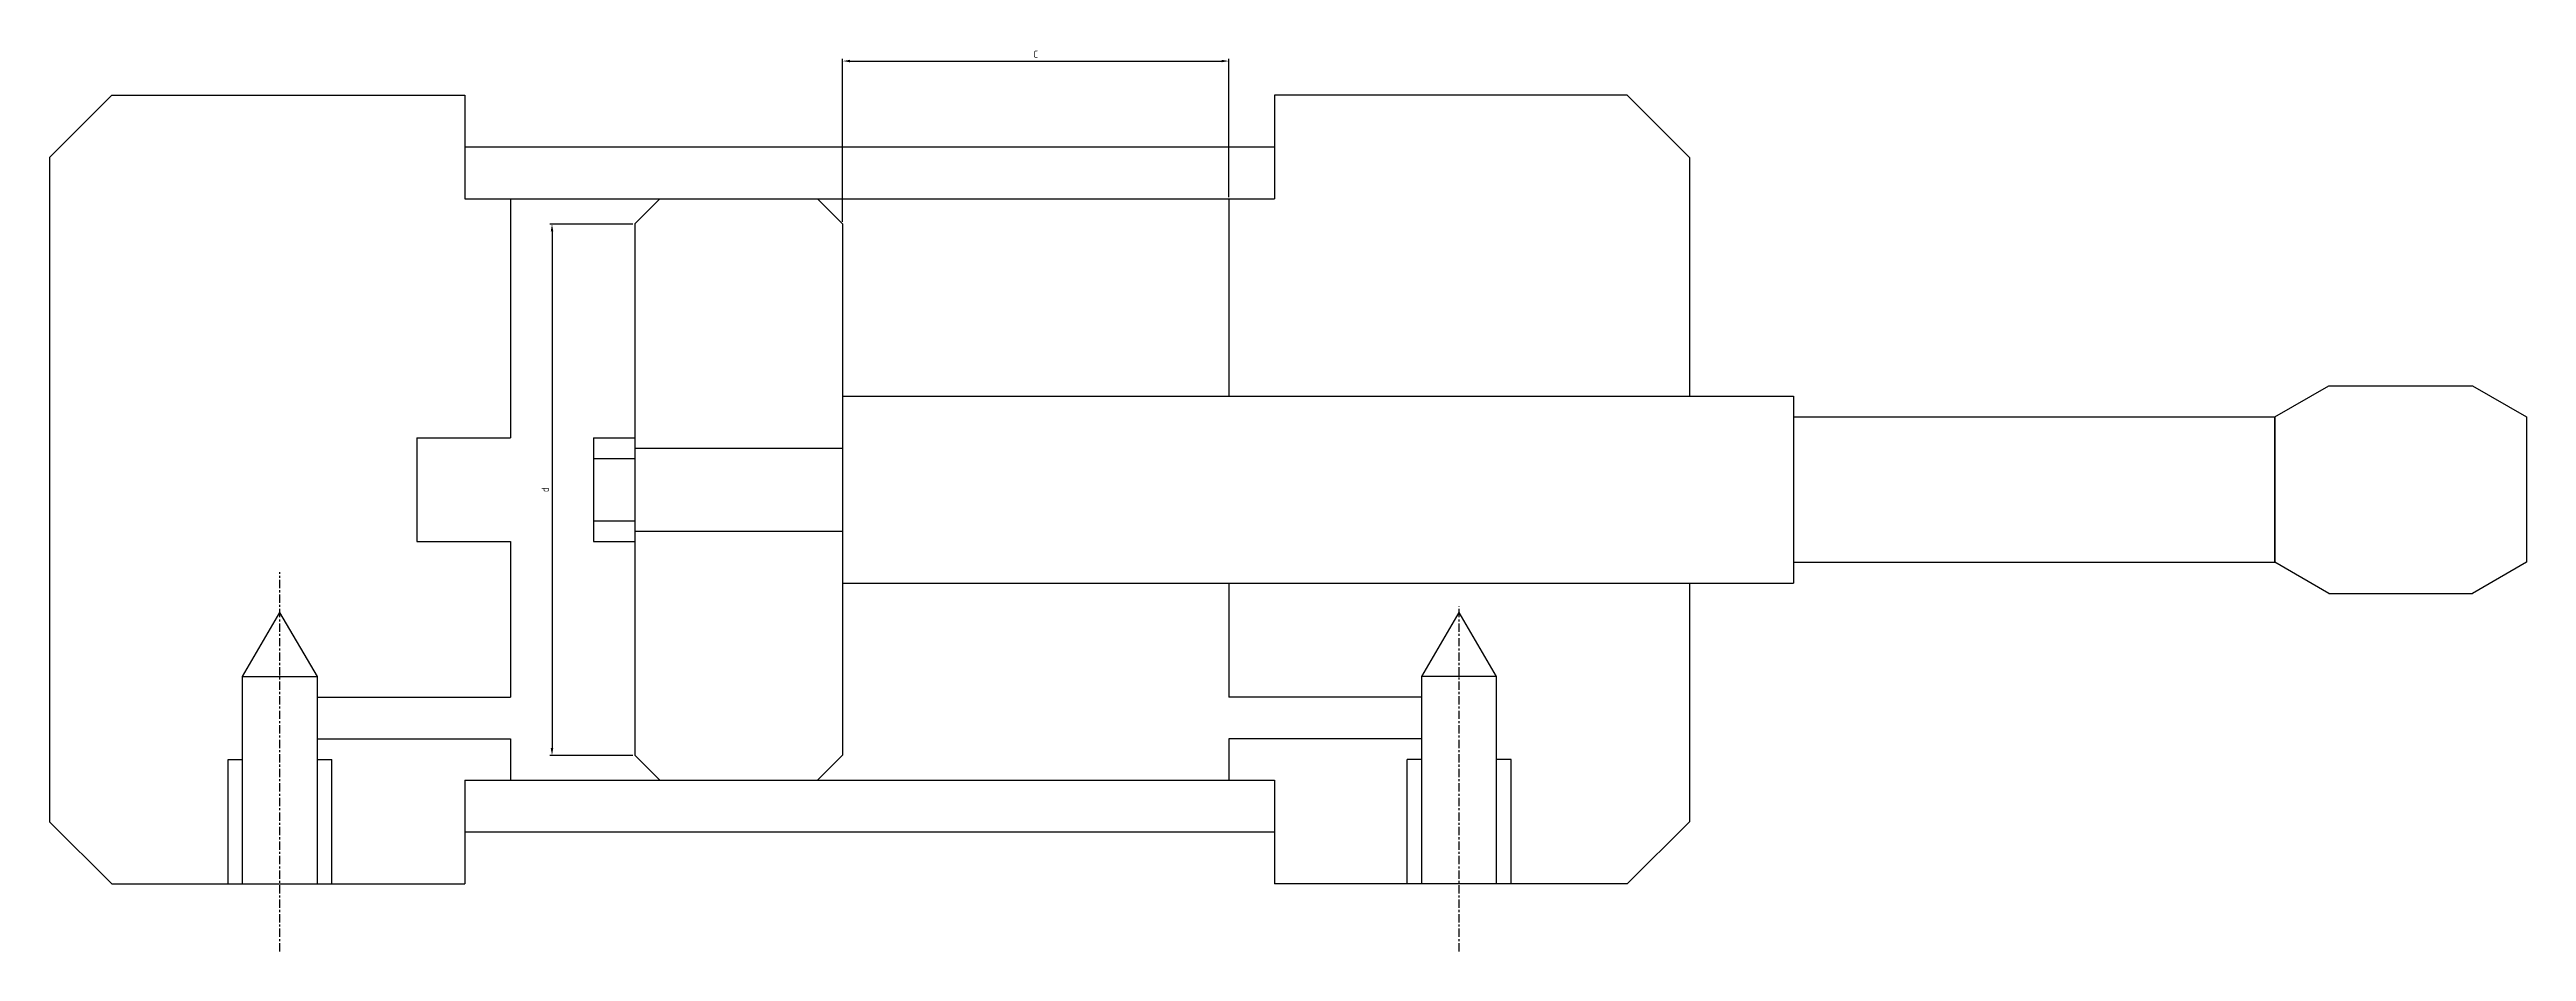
# Model space of a CAD drawing. Header units: millimetres. Extents: x 632 to 3125, y 1664 to 2098.
# Drawn here: x 632 to 1825, y 1664 to 2098 of the extents above; entities that cross this region are included whole.
import ezdxf

# ---------------------------------------------------------------- set-up
doc = ezdxf.new("R2010")
doc.units = ezdxf.units.MM
doc.linetypes.add('CENTER', pattern=[7, 4, -1, 1, -1])
doc.layers.add('AM_5', color=92, linetype='Continuous', lineweight=25)
doc.styles.get("Standard").update_dxf_attribs({"font": 'ISOCP.SHX'})
doc.dimstyles.new('AM_ISO$0', dxfattribs={"dimtxt": 3.5, "dimasz": 3.5, "dimexe": 1, "dimexo": 1, "dimgap": 1.5, "dimtad": 1, "dimdsep": 46, "dimtxsty": 'Standard', "dimcen": 0, "dimclrd": 256, "dimclre": 256, "dimclrt": 140, "dimadec": 0, "dimazin": 2, "dimtp": 0.1, "dimtm": 0.1, "dimtfac": 0.71, "dimtdec": 3, "dimtmove": 0, "dimatfit": 3, "dimfxl": 1, "dimlwd": -1, "dimlwe": -1, "dimarcsym": 1})

msp = doc.modelspace()

# ---------------------------------------------------------------- blocks, each defined once
blk = doc.blocks.new('*D4')
at = {"layer": 'AM_5', "linetype": 'ByBlock'}
for p, q in [((912.9, 2014.1), (872.9, 2014.1)), ((912.9, 1758.1), (872.9, 1758.1))]:
    blk.add_line(p, q, dxfattribs=at)
at = {"layer": 'AM_5', "linetype": 'ByBlock', "lineweight": 30}
blk.add_line((873.9, 2010.6), (873.9, 1761.6), dxfattribs=at)
at = {"layer": 'AM_5'}
for points in [[(873.3, 2010.6), (874.5, 2010.6), (873.9, 2014.1)], [(873.3, 1761.6), (874.5, 1761.6), (873.9, 1758.1)]]:
    blk.add_solid(points, dxfattribs=at)
at = {"layer": 'Defpoints', "color": 0}
for p in [(913.9, 2014.1), (873.9, 1758.1), (913.9, 1758.1)]:
    blk.add_point(p, dxfattribs=at)
at = {"layer": 'AM_5', "color": 140, "lineweight": 80, "insert": (870.6, 1886.1), "char_height": 3.5, "attachment_point": 5, "rotation": 90}
blk.add_mtext('d', dxfattribs=at)
blk = doc.blocks.new('*D5')
at = {"layer": 'AM_5', "linetype": 'ByBlock'}
for p, q in [((1013.9, 2015.1), (1013.9, 2093.6)), ((1199.9, 2027.1), (1199.9, 2093.6))]:
    blk.add_line(p, q, dxfattribs=at)
at = {"layer": 'AM_5', "linetype": 'ByBlock', "lineweight": 30}
blk.add_line((1017.4, 2092.6), (1196.4, 2092.6), dxfattribs=at)
at = {"layer": 'AM_5'}
for points in [[(1017.4, 2093.2), (1017.4, 2092), (1013.9, 2092.6)], [(1196.4, 2093.2), (1196.4, 2092), (1199.9, 2092.6)]]:
    blk.add_solid(points, dxfattribs=at)
at = {"layer": 'Defpoints', "color": 0}
for p in [(1199.9, 2092.6), (1199.9, 2026.1), (1013.9, 2014.1)]:
    blk.add_point(p, dxfattribs=at)
at = {"layer": 'AM_5', "color": 140, "lineweight": 80, "insert": (1106.9, 2095.9), "char_height": 3.5, "attachment_point": 5}
blk.add_mtext('C', dxfattribs=at)

# ---------------------------------------------------------------- dimensions: what is measured, and where the dimension line sits
at = {"layer": 'AM_5', "lineweight": 80}
dim = msp.add_linear_dim(base=(1199.865, 2092.605), p1=(1013.865, 2014.148), p2=(1199.865, 2026.148), text='C', dimstyle='AM_ISO$0', override={"dimlwd": 30}, dxfattribs=at)
dim.commit()
dim.dimension.update_dxf_attribs({"geometry": '*D5', "text_midpoint": (1106.865, 2095.855)})
dim = msp.add_linear_dim(base=(873.885, 1758.148), p1=(913.865, 2014.148), p2=(913.865, 1758.148), angle=90, text='d', dimstyle='AM_ISO$0', override={"dimlwd": 30}, dxfattribs=at)
dim.commit()
dim.dimension.update_dxf_attribs({"geometry": '*D4', "text_midpoint": (870.635, 1886.148)})

# ---------------------------------------------------------------- linework, layer by layer
at = {"lineweight": 30}
for p, q in [((631.865, 2046.148), (661.865, 2076.148)), ((661.865, 2076.148), (831.865, 2076.148)), ((831.865, 2076.148), (831.865, 2026.148)), ((1391.865, 2076.148), (1221.865, 2076.148)), ((1221.865, 2076.148), (1221.865, 2026.148)), ((1421.865, 2046.148), (1391.865, 2076.148)), ((631.865, 2046.148), (631.865, 1726.148)), ((1221.865, 2051.148), (831.865, 2051.148)), ((1421.865, 2046.148), (1421.865, 1931.148)), ((831.865, 2026.148), (1221.865, 2026.148)), ((853.865, 2026.148), (853.865, 1911.148)), ((913.865, 2014.148), (925.865, 2026.148)), ((925.865, 2026.148), (1001.865, 2026.148)), ((1013.865, 2014.148), (1001.865, 2026.148)), ((1199.865, 2026.148), (1199.865, 1931.148)), ((913.865, 2014.148), (913.865, 1758.148)), ((1013.865, 2014.148), (1013.865, 1758.148)), ((1729.721, 1936.148), (1799.003, 1936.148)), ((1013.865, 1931.148), (1471.865, 1931.148)), ((1471.865, 1931.148), (1471.865, 1841.148)), ((1471.865, 1921.148), (1703.74, 1921.148)), ((1703.74, 1921.148), (1703.74, 1851.148)), ((808.865, 1911.148), (853.865, 1911.148)), ((808.865, 1911.148), (808.865, 1861.148)), ((893.865, 1911.148), (893.865, 1861.148)), ((893.865, 1911.148), (913.865, 1911.148)), ((893.865, 1901.148), (913.865, 1901.148)), ((913.865, 1906.148), (1013.865, 1906.148)), ((893.865, 1871.148), (913.865, 1871.148)), ((913.865, 1866.148), (1013.865, 1866.148)), ((808.865, 1861.148), (853.865, 1861.148)), ((853.865, 1861.148), (853.865, 1786.148)), ((893.865, 1861.148), (913.865, 1861.148)), ((1471.865, 1851.148), (1703.74, 1851.148)), ((1013.865, 1841.148), (1471.865, 1841.148)), ((1199.865, 1841.148), (1199.865, 1786.148)), ((1421.865, 1841.148), (1421.865, 1726.148)), ((724.865, 1796.148), (742.865, 1826.997)), ((760.865, 1796.148), (742.865, 1826.997)), ((1292.865, 1796.148), (1310.865, 1826.997)), ((1328.865, 1796.148), (1310.865, 1826.997)), ((1729.721, 1836.148), (1799.003, 1836.148)), ((724.865, 1796.148), (760.865, 1796.148)), ((724.865, 1696.148), (724.865, 1796.148)), ((760.865, 1696.148), (760.865, 1796.148)), ((1328.865, 1796.148), (1292.865, 1796.148)), ((1292.865, 1696.148), (1292.865, 1796.148)), ((1328.865, 1696.148), (1328.865, 1796.148)), ((760.865, 1786.148), (853.865, 1786.148)), ((1292.865, 1786.148), (1199.865, 1786.148)), ((760.865, 1766.148), (853.865, 1766.148)), ((853.865, 1766.148), (853.865, 1746.148)), ((1292.865, 1766.148), (1199.865, 1766.148)), ((1199.865, 1766.148), (1199.865, 1746.148)), ((717.865, 1696.148), (717.865, 1756.148)), ((717.865, 1756.148), (724.865, 1756.148)), ((760.865, 1756.148), (767.865, 1756.148)), ((767.865, 1696.148), (767.865, 1756.148)), ((913.865, 1758.148), (925.865, 1746.148)), ((1013.865, 1758.148), (1001.865, 1746.148)), ((1292.865, 1756.148), (1285.865, 1756.148)), ((1285.865, 1696.148), (1285.865, 1756.148)), ((1335.865, 1756.148), (1328.865, 1756.148)), ((1335.865, 1696.148), (1335.865, 1756.148)), ((831.865, 1746.148), (1221.865, 1746.148)), ((831.865, 1746.148), (831.865, 1696.148)), ((925.865, 1746.148), (1001.865, 1746.148)), ((1221.865, 1746.148), (1221.865, 1696.148)), ((631.865, 1726.148), (661.865, 1696.148)), ((1221.865, 1721.148), (831.865, 1721.148)), ((1421.865, 1726.148), (1391.865, 1696.148)), ((661.865, 1696.148), (831.865, 1696.148)), ((1391.865, 1696.148), (1221.865, 1696.148))]:
    msp.add_line(p, q, dxfattribs=at)
msp.add_line((831.865, 2051.148), (831.865, 2026.148))
at = {"color": 4, "linetype": 'CENTER', "lineweight": 30}
for p, q in [((742.865, 1663.642), (742.865, 1846.424)), ((1310.865, 1663.642), (1310.865, 1829.791))]:
    msp.add_line(p, q, dxfattribs=at)
at = {"lineweight": 30}
for points in [[(1729.721, 1836.148), (1703.74, 1851.148), (1703.74, 1921.148), (1729.721, 1936.148)], [(1799.003, 1936.148), (1824.984, 1921.148), (1824.984, 1851.148), (1799.003, 1836.148)]]:
    msp.add_lwpolyline(points, dxfattribs=at)

msp.set_redraw_order([(e.dxf.handle, doc.entitydb.next_handle()) for e in msp.query("TEXT MTEXT ATTDEF DIMENSION ARC_DIMENSION")])  # texts and dimensions are drawn at this point

doc.saveas('drawing.dxf')
